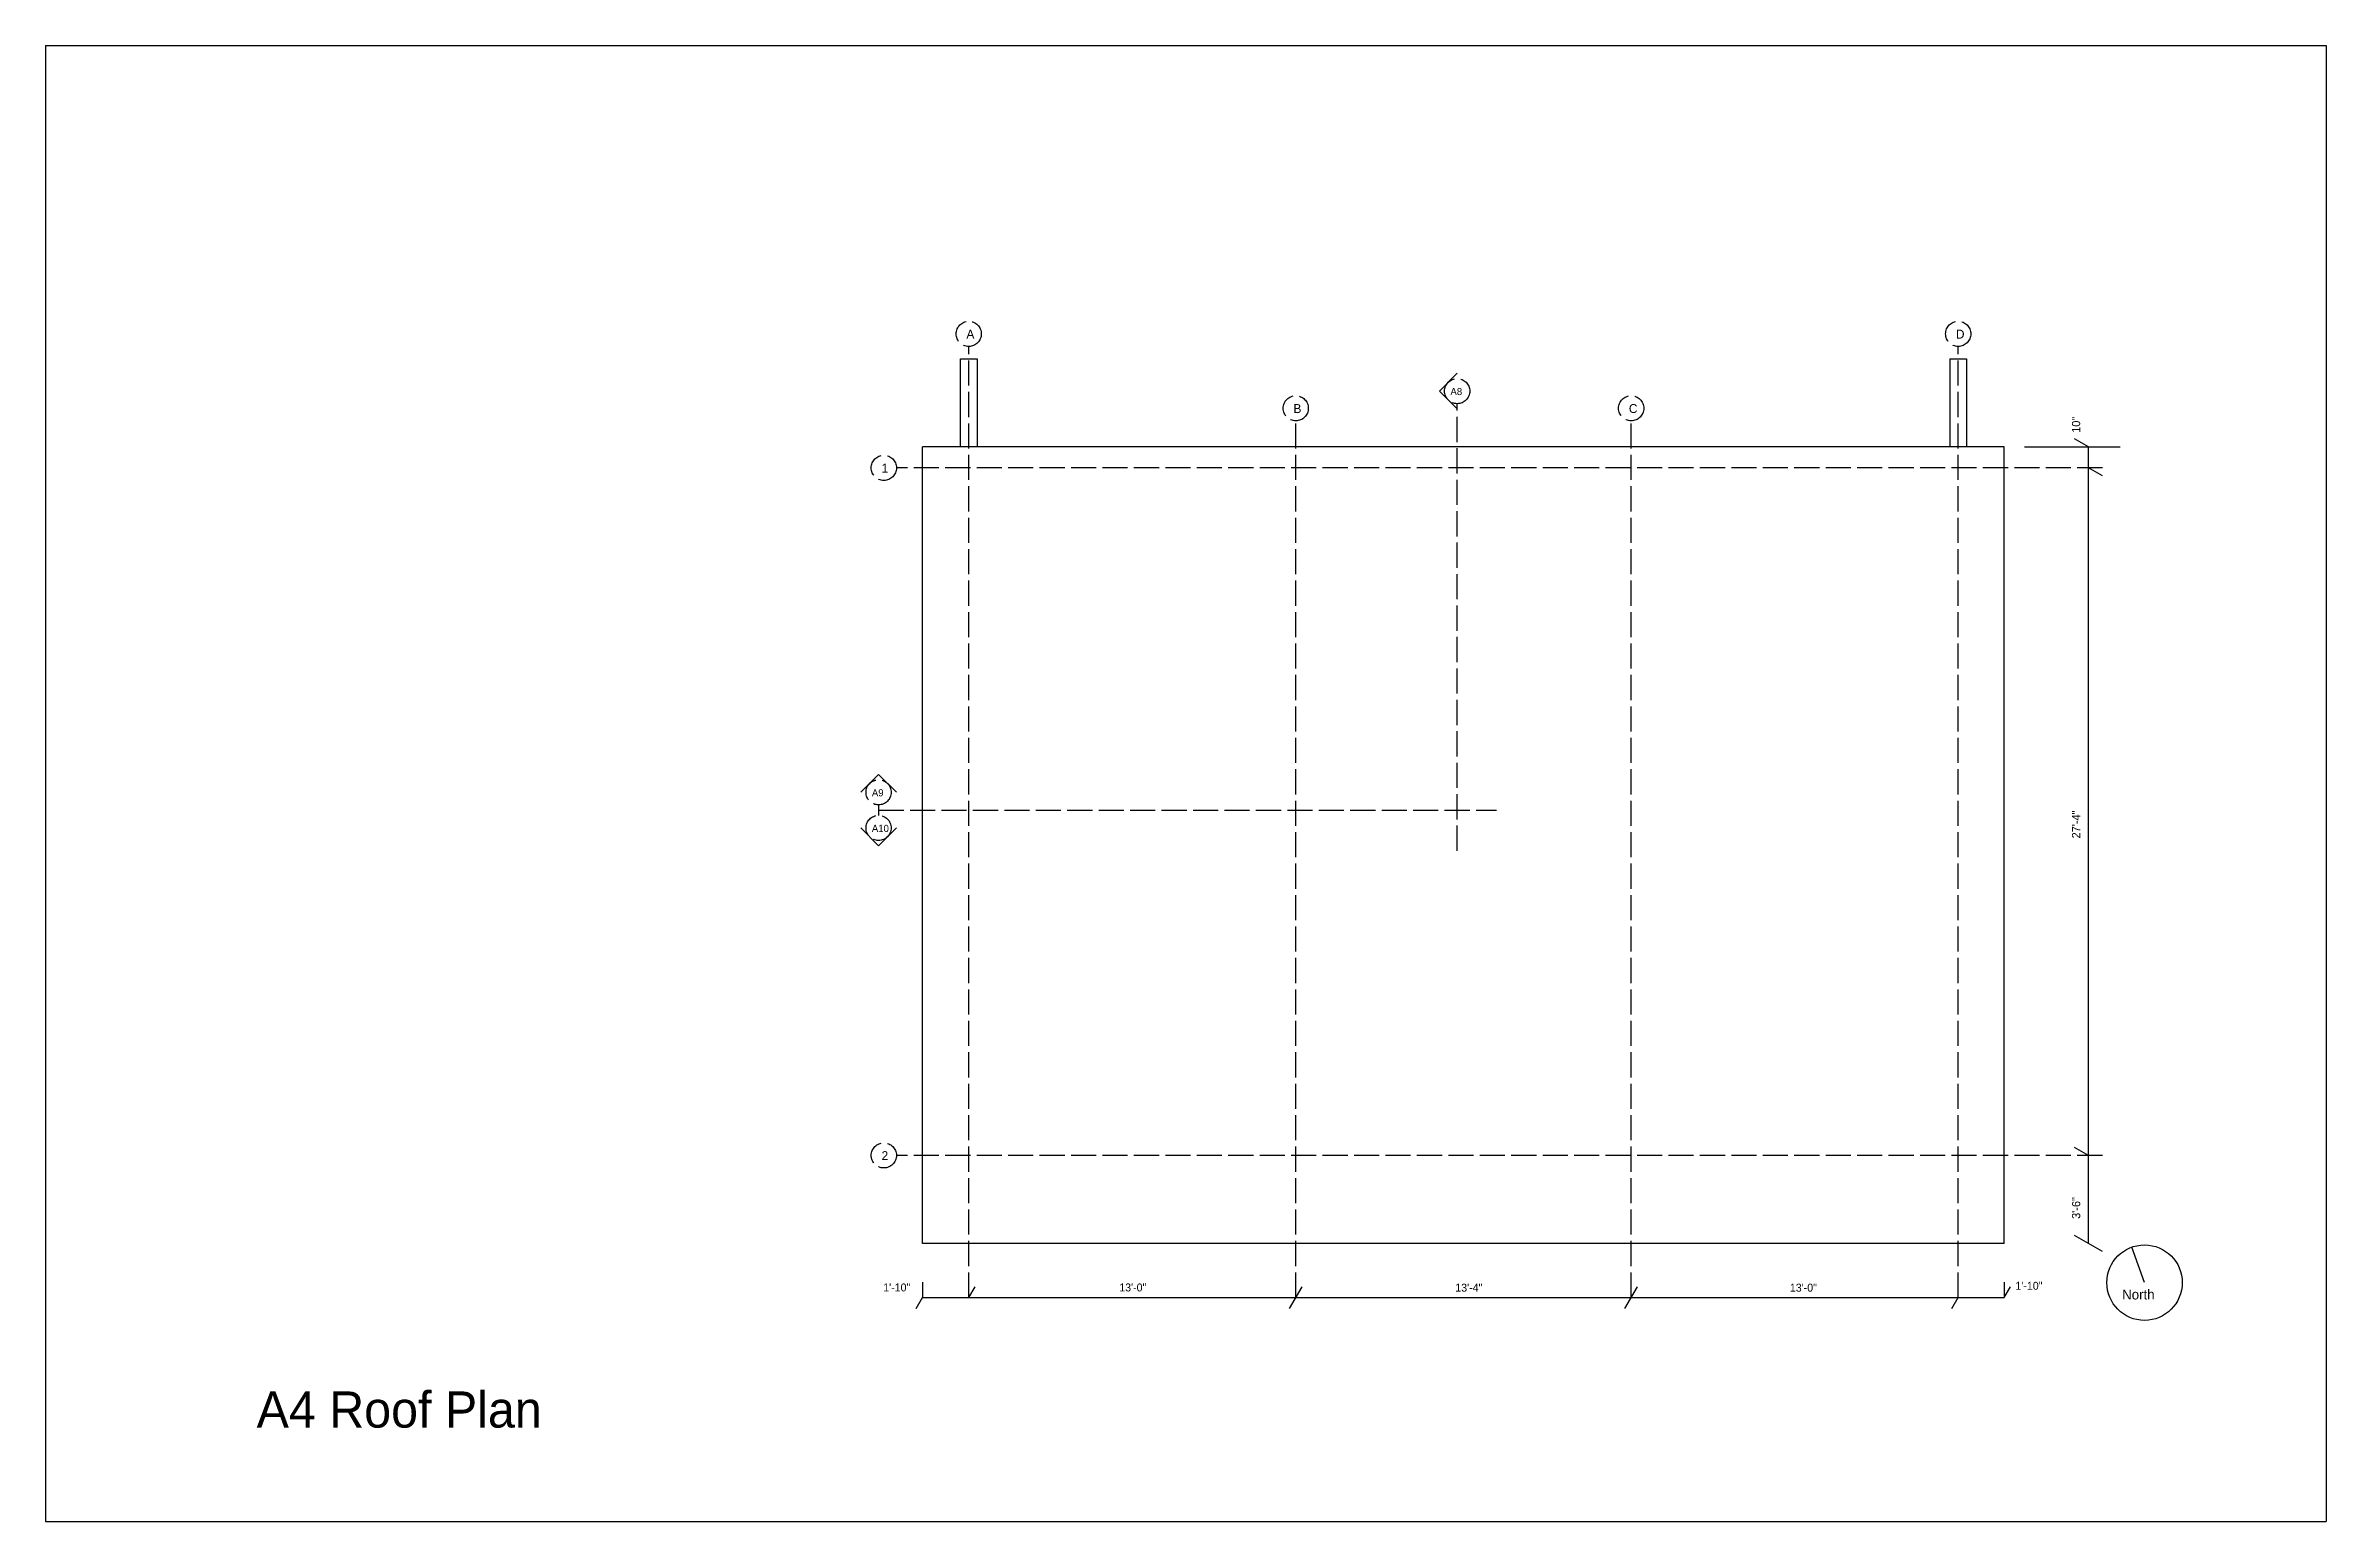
# Model space of a CAD drawing. Header units: inches. Extents: x -5028 to 8475, y 452 to 3434.
# Drawn here: x 967 to 2055, y 452 to 1156 of the extents above; entities that cross this region are included whole.
import ezdxf

# ---------------------------------------------------------------- set-up
doc = ezdxf.new("R2010")
doc.units = ezdxf.units.IN
doc.header["$MEASUREMENT"] = 0
doc.linetypes.add('ACAD_ISO02W100', pattern=[15, 12, -3])
for name, color, linetype in [('const', 7, 'Continuous'), ('e1', 7, 'Continuous'), ('e2', 251, 'Continuous'), ('grid', 252, 'ACAD_ISO02W100'), ('walls', 7, 'Continuous')]:
    doc.layers.add(name, color=color, linetype=linetype)

msp = doc.modelspace()

# ---------------------------------------------------------------- texts
at = {"layer": 'const', "attachment_point": 1}
for s, insert, char_height, width in [('A', (1406.2, 1020.2), 4.26, 1625.197), ('D', (1878.2, 1020.2), 4.26, 1625.197), ('A8', (1637.1, 992.4), 3.41, 1300.158), ('B', (1562.2, 984.7), 4.26, 1625.197), ('C', (1722.2, 984.7), 4.26, 1625.197), ('1', (1365.7, 956.3), 4.26, 1625.197), ('A9', (1361.1, 801), 3.41, 1300.158), ('A10', (1361.1, 784), 3.41, 1300.158), ('2', (1365.7, 628.3), 4.26, 1625.197), ('1\'-10"', (1906.6, 566), 3.79, 1444.62), ('1\'-10"', (1366.5, 565.2), 3.79, 1444.62), ('13\'-0"', (1479.1, 565.2), 3.79, 1444.62), ('13\'-4"', (1639.4, 565.1), 3.79, 1444.62), ('13\'-0"', (1799, 565.1), 3.79, 1444.62), ('North', (1957.5, 562.3), 4.74, 1805.775), ('A4 Roof Plan', (1067.6, 513.7), 17.262, 6582.049)]:
    msp.add_mtext(s, dxfattribs=dict(at, insert=insert, char_height=char_height, width=width))
at = {"layer": 'const', "char_height": 3.91, "width": 1491.22, "attachment_point": 1, "rotation": 90}
for s, insert in [('10"', (1933.6, 971)), ('27\'-4"', (1933.6, 777.5)), ('3\'-6"', (1933.6, 596))]:
    msp.add_mtext(s, dxfattribs=dict(at, insert=insert))

# ---------------------------------------------------------------- linework, layer by layer
for p, q in [((966.9, 1155.7), (2054.9, 1155.7)), ((966.9, 1155.7), (966.9, 451.7)), ((2054.9, 1155.7), (2054.9, 451.7)), ((966.9, 451.7), (2054.9, 451.7))]:
    msp.add_line(p, q)
at = {"layer": 'const'}
for p, q in [((1941.5, 964.3), (1934.8, 968.1)), ((1941.5, 584.3), (1941.5, 964.3)), ((1948.1, 950.4), (1941.5, 954.3)), ((1941.5, 626.3), (1934.8, 630.1)), ((1948.1, 580.4), (1934.8, 588.1)), ((1385.3, 565.8), (1385.3, 558.5)), ((1901.3, 565.8), (1901.3, 558.5)), ((1382.3, 553.3), (1385.3, 558.5)), ((1385.3, 558.5), (1901.3, 558.5)), ((1407.3, 558.5), (1410.3, 563.6)), ((1560.3, 553.3), (1566.3, 563.6)), ((1720.3, 553.3), (1726.3, 563.6)), ((1876.3, 553.3), (1879.3, 558.5)), ((1901.3, 558.5), (1904.3, 563.6))]:
    msp.add_line(p, q, dxfattribs=at)
at = {"layer": 'e1'}
msp.add_line((1901.3, 584.3), (1385.3, 584.3), dxfattribs=at)
msp.add_circle((1968.2, 565.6), 18, dxfattribs=at)
at = {"layer": 'e2'}
msp.add_line((1910.9, 964.3), (1956.5, 964.3), dxfattribs=at)
at = {"layer": 'grid'}
for p, q in [((1407.3, 558.5), (1407.3, 1012.2)), ((1879.3, 558.5), (1879.3, 1012.2)), ((1640.3, 771.6), (1640.3, 984.9)), ((1563.3, 558.5), (1563.3, 976.7)), ((1723.3, 558.5), (1723.3, 976.7)), ((1948.1, 954.3), (1372.8, 954.3)), ((1364.3, 793.5), (1364.3, 788.5)), ((1364.3, 791), (1659.1, 791)), ((1948.1, 626.3), (1372.8, 626.3))]:
    msp.add_line(p, q, dxfattribs=at)
for centre in [(1407.3, 1018.2), (1879.3, 1018.2), (1640.3, 990.9), (1563.3, 982.7), (1723.3, 982.7), (1366.8, 954.3), (1364.3, 799.5), (1364.3, 782.5), (1366.8, 626.3)]:
    msp.add_circle(centre, 6, dxfattribs=at)
at = {"layer": 'walls'}
for p, q in [((1403.3, 964.3), (1403.3, 1006.3)), ((1403.3, 1006.3), (1411.3, 1006.3)), ((1411.3, 1006.3), (1411.3, 964.3)), ((1875.3, 1006.3), (1883.3, 1006.3)), ((1875.3, 1006.3), (1875.3, 964.3)), ((1883.3, 1006.3), (1883.3, 964.3)), ((1640.3, 999.4), (1631.8, 990.9)), ((1640.3, 982.5), (1631.8, 990.9)), ((1385.3, 584.3), (1385.3, 964.3)), ((1901.3, 964.3), (1385.3, 964.3)), ((1901.3, 584.3), (1901.3, 964.3)), ((1355.8, 799.5), (1364.3, 808)), ((1372.8, 799.5), (1364.3, 808)), ((1355.8, 782.5), (1364.3, 774)), ((1372.8, 782.5), (1364.3, 774)), ((1968.2, 565.6), (1962.1, 582.5))]:
    msp.add_line(p, q, dxfattribs=at)

msp.set_redraw_order([(e.dxf.handle, doc.entitydb.next_handle()) for e in msp.query("TEXT MTEXT ATTDEF DIMENSION ARC_DIMENSION")])  # texts and dimensions are drawn at this point

doc.saveas('drawing.dxf')
